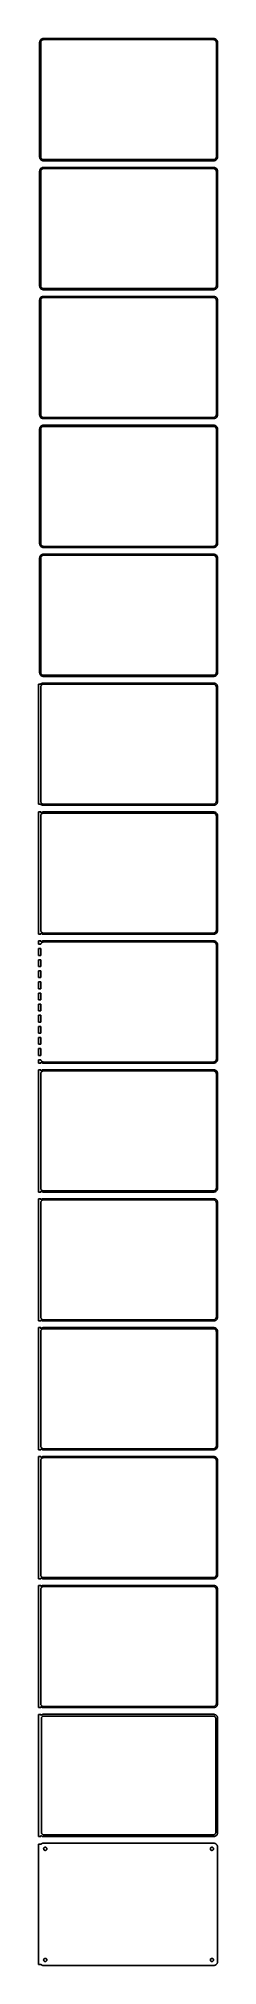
# Model space of a CAD drawing. Header units: metres. Extents: x -122 to 120, y 2528 to 5128.
import ezdxf

# ---------------------------------------------------------------- set-up
doc = ezdxf.new("R2010")
doc.units = ezdxf.units.M

msp = doc.modelspace()

# ---------------------------------------------------------------- linework, layer by layer
for p, q in [((-119.961, 5124.13), (-120, 5123.5)), ((-119.843, 5124.74), (-119.961, 5124.13)), ((-119.649, 5125.34), (-119.843, 5124.74)), ((-119.382, 5125.91), (-119.649, 5125.34)), ((-119.045, 5126.44), (-119.382, 5125.91)), ((-118.645, 5126.92), (-119.045, 5126.44)), ((-118.187, 5127.35), (-118.645, 5126.92)), ((-118.468, 5123.5), (-118.374, 5123.99)), ((-118.374, 5123.99), (-118.219, 5124.47)), ((-118.219, 5124.47), (-118.005, 5124.93)), ((-117.679, 5127.72), (-118.187, 5127.35)), ((-118.005, 5124.93), (-117.736, 5125.35)), ((-117.736, 5125.35), (-117.416, 5125.74)), ((-117.129, 5128.02), (-117.679, 5127.72)), ((-117.416, 5125.74), (-117.05, 5126.08)), ((-116.545, 5128.26), (-117.129, 5128.02)), ((-117.05, 5126.08), (-116.643, 5126.38)), ((-116.643, 5126.38), (-116.203, 5126.62)), ((-115.937, 5128.41), (-116.545, 5128.26)), ((-116.203, 5126.62), (-115.736, 5126.8)), ((-115.314, 5128.49), (-115.937, 5128.41)), ((-115.736, 5126.8), (-115.25, 5126.93)), ((115.314, 5128.49), (-115.314, 5128.49)), ((-115.25, 5126.93), (-114.751, 5126.99)), ((-114.751, 5126.99), (114.751, 5126.99)), ((114.751, 5126.99), (115.25, 5126.93)), ((115.25, 5126.93), (115.736, 5126.8)), ((115.937, 5128.41), (115.314, 5128.49)), ((115.736, 5126.8), (116.203, 5126.62)), ((116.545, 5128.26), (115.937, 5128.41)), ((116.203, 5126.62), (116.643, 5126.38)), ((117.129, 5128.02), (116.545, 5128.26)), ((116.643, 5126.38), (117.05, 5126.08)), ((117.05, 5126.08), (117.416, 5125.74)), ((117.679, 5127.72), (117.129, 5128.02)), ((117.416, 5125.74), (117.736, 5125.35)), ((118.187, 5127.35), (117.679, 5127.72)), ((117.736, 5125.35), (118.005, 5124.93)), ((118.005, 5124.93), (118.219, 5124.47)), ((118.645, 5126.92), (118.187, 5127.35)), ((118.219, 5124.47), (118.374, 5123.99)), ((118.374, 5123.99), (118.468, 5123.5)), ((119.045, 5126.44), (118.645, 5126.92)), ((119.382, 5125.91), (119.045, 5126.44)), ((119.649, 5125.34), (119.382, 5125.91)), ((119.843, 5124.74), (119.649, 5125.34)), ((119.961, 5124.13), (119.843, 5124.74)), ((120, 5123.5), (119.961, 5124.13)), ((-120, 5123.5), (-120, 4968.5)), ((-118.5, 5123), (-118.468, 5123.5)), ((-118.5, 4969), (-118.5, 5123)), ((118.468, 5123.5), (118.5, 5123)), ((118.5, 5123), (118.5, 4969)), ((120, 4968.5), (120, 5123.5)), ((-120, 4968.5), (-119.961, 4967.87)), ((-118.468, 4968.5), (-118.5, 4969)), ((-118.374, 4968.01), (-118.468, 4968.5)), ((-118.219, 4967.53), (-118.374, 4968.01)), ((118.374, 4968.01), (118.219, 4967.53)), ((118.468, 4968.5), (118.374, 4968.01)), ((118.5, 4969), (118.468, 4968.5)), ((119.961, 4967.87), (120, 4968.5)), ((-119.961, 4950.13), (-120, 4949.5)), ((-120, 4949.5), (-120, 4794.5)), ((-119.961, 4967.87), (-119.843, 4967.26)), ((-119.843, 4950.74), (-119.961, 4950.13)), ((-119.843, 4967.26), (-119.649, 4966.66)), ((-119.649, 4951.34), (-119.843, 4950.74)), ((-119.649, 4966.66), (-119.382, 4966.09)), ((-119.382, 4951.91), (-119.649, 4951.34)), ((-119.382, 4966.09), (-119.045, 4965.56)), ((-119.045, 4952.44), (-119.382, 4951.91)), ((-119.045, 4965.56), (-118.645, 4965.08)), ((-118.645, 4952.92), (-119.045, 4952.44)), ((-118.645, 4965.08), (-118.187, 4964.65)), ((-118.187, 4953.35), (-118.645, 4952.92)), ((-118.5, 4949), (-118.468, 4949.5)), ((-118.5, 4795), (-118.5, 4949)), ((-118.468, 4949.5), (-118.374, 4949.99)), ((-118.374, 4949.99), (-118.219, 4950.47)), ((-118.005, 4967.07), (-118.219, 4967.53)), ((-118.219, 4950.47), (-118.005, 4950.93)), ((-118.187, 4964.65), (-117.679, 4964.28)), ((-117.679, 4953.72), (-118.187, 4953.35)), ((-117.736, 4966.65), (-118.005, 4967.07)), ((-118.005, 4950.93), (-117.736, 4951.35)), ((-117.416, 4966.26), (-117.736, 4966.65)), ((-117.736, 4951.35), (-117.416, 4951.74)), ((-117.679, 4964.28), (-117.129, 4963.98)), ((-117.129, 4954.02), (-117.679, 4953.72)), ((-117.05, 4965.92), (-117.416, 4966.26)), ((-117.416, 4951.74), (-117.05, 4952.08)), ((-117.129, 4963.98), (-116.545, 4963.74)), ((-116.545, 4954.26), (-117.129, 4954.02)), ((-116.643, 4965.62), (-117.05, 4965.92)), ((-117.05, 4952.08), (-116.643, 4952.38)), ((-116.203, 4965.38), (-116.643, 4965.62)), ((-116.643, 4952.38), (-116.203, 4952.62)), ((-116.545, 4963.74), (-115.937, 4963.59)), ((-115.937, 4954.41), (-116.545, 4954.26)), ((-115.736, 4965.2), (-116.203, 4965.38)), ((-116.203, 4952.62), (-115.736, 4952.8)), ((-115.937, 4963.59), (-115.314, 4963.51)), ((-115.314, 4954.49), (-115.937, 4954.41)), ((-115.25, 4965.07), (-115.736, 4965.2)), ((-115.736, 4952.8), (-115.25, 4952.93)), ((-115.314, 4963.51), (115.314, 4963.51)), ((115.314, 4954.49), (-115.314, 4954.49)), ((-114.751, 4965.01), (-115.25, 4965.07)), ((-115.25, 4952.93), (-114.751, 4952.99)), ((114.751, 4965.01), (-114.751, 4965.01)), ((-114.751, 4952.99), (114.751, 4952.99)), ((115.25, 4965.07), (114.751, 4965.01)), ((114.751, 4952.99), (115.25, 4952.93)), ((115.736, 4965.2), (115.25, 4965.07)), ((115.25, 4952.93), (115.736, 4952.8)), ((115.314, 4963.51), (115.937, 4963.59)), ((115.937, 4954.41), (115.314, 4954.49)), ((116.203, 4965.38), (115.736, 4965.2)), ((115.736, 4952.8), (116.203, 4952.62)), ((115.937, 4963.59), (116.545, 4963.74)), ((116.545, 4954.26), (115.937, 4954.41)), ((116.643, 4965.62), (116.203, 4965.38)), ((116.203, 4952.62), (116.643, 4952.38)), ((116.545, 4963.74), (117.129, 4963.98)), ((117.129, 4954.02), (116.545, 4954.26)), ((117.05, 4965.92), (116.643, 4965.62)), ((116.643, 4952.38), (117.05, 4952.08)), ((117.416, 4966.26), (117.05, 4965.92)), ((117.05, 4952.08), (117.416, 4951.74)), ((117.129, 4963.98), (117.679, 4964.28)), ((117.679, 4953.72), (117.129, 4954.02)), ((117.736, 4966.65), (117.416, 4966.26)), ((117.416, 4951.74), (117.736, 4951.35)), ((117.679, 4964.28), (118.187, 4964.65)), ((118.187, 4953.35), (117.679, 4953.72)), ((118.005, 4967.07), (117.736, 4966.65)), ((117.736, 4951.35), (118.005, 4950.93)), ((118.219, 4967.53), (118.005, 4967.07)), ((118.005, 4950.93), (118.219, 4950.47)), ((118.187, 4964.65), (118.645, 4965.08)), ((118.645, 4952.92), (118.187, 4953.35)), ((118.219, 4950.47), (118.374, 4949.99)), ((118.374, 4949.99), (118.468, 4949.5)), ((118.468, 4949.5), (118.5, 4949)), ((118.5, 4949), (118.5, 4795)), ((118.645, 4965.08), (119.045, 4965.56)), ((119.045, 4952.44), (118.645, 4952.92)), ((119.045, 4965.56), (119.382, 4966.09)), ((119.382, 4951.91), (119.045, 4952.44)), ((119.382, 4966.09), (119.649, 4966.66)), ((119.649, 4951.34), (119.382, 4951.91)), ((119.649, 4966.66), (119.843, 4967.26)), ((119.843, 4950.74), (119.649, 4951.34)), ((119.843, 4967.26), (119.961, 4967.87)), ((119.961, 4950.13), (119.843, 4950.74)), ((120, 4949.5), (119.961, 4950.13)), ((120, 4794.5), (120, 4949.5)), ((-120, 4794.5), (-119.961, 4793.87)), ((-119.961, 4793.87), (-119.843, 4793.26)), ((-119.843, 4793.26), (-119.649, 4792.66)), ((-119.649, 4792.66), (-119.382, 4792.09)), ((-119.382, 4792.09), (-119.045, 4791.56)), ((-119.045, 4791.56), (-118.645, 4791.08)), ((-118.645, 4791.08), (-118.187, 4790.65)), ((-118.468, 4794.5), (-118.5, 4795)), ((-118.374, 4794.01), (-118.468, 4794.5)), ((-118.219, 4793.53), (-118.374, 4794.01)), ((-118.005, 4793.07), (-118.219, 4793.53)), ((-118.187, 4790.65), (-117.679, 4790.28)), ((-117.736, 4792.65), (-118.005, 4793.07)), ((-117.416, 4792.26), (-117.736, 4792.65)), ((-117.679, 4790.28), (-117.129, 4789.98)), ((-117.05, 4791.92), (-117.416, 4792.26)), ((-117.129, 4789.98), (-116.545, 4789.74)), ((-116.643, 4791.62), (-117.05, 4791.92)), ((-116.203, 4791.38), (-116.643, 4791.62)), ((-116.545, 4789.74), (-115.937, 4789.59)), ((-115.736, 4791.2), (-116.203, 4791.38)), ((-115.937, 4789.59), (-115.314, 4789.51)), ((-115.25, 4791.07), (-115.736, 4791.2)), ((-115.314, 4789.51), (115.314, 4789.51)), ((-114.751, 4791.01), (-115.25, 4791.07)), ((114.751, 4791.01), (-114.751, 4791.01)), ((115.25, 4791.07), (114.751, 4791.01)), ((115.736, 4791.2), (115.25, 4791.07)), ((115.314, 4789.51), (115.937, 4789.59)), ((116.203, 4791.38), (115.736, 4791.2)), ((115.937, 4789.59), (116.545, 4789.74)), ((116.643, 4791.62), (116.203, 4791.38)), ((116.545, 4789.74), (117.129, 4789.98)), ((117.05, 4791.92), (116.643, 4791.62)), ((117.416, 4792.26), (117.05, 4791.92)), ((117.129, 4789.98), (117.679, 4790.28)), ((117.736, 4792.65), (117.416, 4792.26)), ((117.679, 4790.28), (118.187, 4790.65)), ((118.005, 4793.07), (117.736, 4792.65)), ((118.219, 4793.53), (118.005, 4793.07)), ((118.187, 4790.65), (118.645, 4791.08)), ((118.374, 4794.01), (118.219, 4793.53)), ((118.468, 4794.5), (118.374, 4794.01)), ((118.5, 4795), (118.468, 4794.5)), ((118.645, 4791.08), (119.045, 4791.56)), ((119.045, 4791.56), (119.382, 4792.09)), ((119.382, 4792.09), (119.649, 4792.66)), ((119.649, 4792.66), (119.843, 4793.26)), ((119.843, 4793.26), (119.961, 4793.87)), ((119.961, 4793.87), (120, 4794.5)), ((-119.961, 4776.13), (-120, 4775.5)), ((-120, 4775.5), (-120, 4620.5)), ((-119.843, 4776.74), (-119.961, 4776.13)), ((-119.649, 4777.34), (-119.843, 4776.74)), ((-119.382, 4777.91), (-119.649, 4777.34)), ((-119.045, 4778.44), (-119.382, 4777.91)), ((-118.645, 4778.92), (-119.045, 4778.44)), ((-118.187, 4779.35), (-118.645, 4778.92)), ((-118.5, 4775), (-118.468, 4775.5)), ((-118.5, 4621), (-118.5, 4775)), ((-118.468, 4775.5), (-118.374, 4775.99)), ((-118.374, 4775.99), (-118.219, 4776.47)), ((-118.219, 4776.47), (-118.005, 4776.93)), ((-117.679, 4779.72), (-118.187, 4779.35)), ((-118.005, 4776.93), (-117.736, 4777.35)), ((-117.736, 4777.35), (-117.416, 4777.74)), ((-117.129, 4780.02), (-117.679, 4779.72)), ((-117.416, 4777.74), (-117.05, 4778.08)), ((-116.545, 4780.26), (-117.129, 4780.02)), ((-117.05, 4778.08), (-116.643, 4778.38)), ((-116.643, 4778.38), (-116.203, 4778.62)), ((-115.937, 4780.41), (-116.545, 4780.26)), ((-116.203, 4778.62), (-115.736, 4778.8)), ((-115.314, 4780.49), (-115.937, 4780.41)), ((-115.736, 4778.8), (-115.25, 4778.93)), ((115.314, 4780.49), (-115.314, 4780.49)), ((-115.25, 4778.93), (-114.751, 4778.99)), ((-114.751, 4778.99), (114.751, 4778.99)), ((114.751, 4778.99), (115.25, 4778.93)), ((115.25, 4778.93), (115.736, 4778.8)), ((115.937, 4780.41), (115.314, 4780.49)), ((115.736, 4778.8), (116.203, 4778.62)), ((116.545, 4780.26), (115.937, 4780.41)), ((116.203, 4778.62), (116.643, 4778.38)), ((117.129, 4780.02), (116.545, 4780.26)), ((116.643, 4778.38), (117.05, 4778.08)), ((117.05, 4778.08), (117.416, 4777.74)), ((117.679, 4779.72), (117.129, 4780.02)), ((117.416, 4777.74), (117.736, 4777.35)), ((118.187, 4779.35), (117.679, 4779.72)), ((117.736, 4777.35), (118.005, 4776.93)), ((118.005, 4776.93), (118.219, 4776.47)), ((118.645, 4778.92), (118.187, 4779.35)), ((118.219, 4776.47), (118.374, 4775.99)), ((118.374, 4775.99), (118.468, 4775.5)), ((118.468, 4775.5), (118.5, 4775)), ((118.5, 4775), (118.5, 4621)), ((119.045, 4778.44), (118.645, 4778.92)), ((119.382, 4777.91), (119.045, 4778.44)), ((119.649, 4777.34), (119.382, 4777.91)), ((119.843, 4776.74), (119.649, 4777.34)), ((119.961, 4776.13), (119.843, 4776.74)), ((120, 4775.5), (119.961, 4776.13)), ((120, 4620.5), (120, 4775.5)), ((-120, 4620.5), (-119.961, 4619.87)), ((-119.961, 4619.87), (-119.843, 4619.26)), ((-119.843, 4619.26), (-119.649, 4618.66)), ((-119.649, 4618.66), (-119.382, 4618.09)), ((-119.382, 4603.91), (-119.649, 4603.34)), ((-119.382, 4618.09), (-119.045, 4617.56)), ((-119.045, 4604.44), (-119.382, 4603.91)), ((-119.045, 4617.56), (-118.645, 4617.08)), ((-118.645, 4604.92), (-119.045, 4604.44)), ((-118.645, 4617.08), (-118.187, 4616.65)), ((-118.187, 4605.35), (-118.645, 4604.92)), ((-118.468, 4620.5), (-118.5, 4621)), ((-118.374, 4620.01), (-118.468, 4620.5)), ((-118.219, 4619.53), (-118.374, 4620.01)), ((-118.005, 4619.07), (-118.219, 4619.53)), ((-118.187, 4616.65), (-117.679, 4616.28)), ((-117.679, 4605.72), (-118.187, 4605.35)), ((-117.736, 4618.65), (-118.005, 4619.07)), ((-117.416, 4618.26), (-117.736, 4618.65)), ((-117.736, 4603.35), (-117.416, 4603.74)), ((-117.679, 4616.28), (-117.129, 4615.98)), ((-117.129, 4606.02), (-117.679, 4605.72)), ((-117.05, 4617.92), (-117.416, 4618.26)), ((-117.416, 4603.74), (-117.05, 4604.08)), ((-117.129, 4615.98), (-116.545, 4615.74)), ((-116.545, 4606.26), (-117.129, 4606.02)), ((-116.643, 4617.62), (-117.05, 4617.92)), ((-117.05, 4604.08), (-116.643, 4604.38)), ((-116.203, 4617.38), (-116.643, 4617.62)), ((-116.643, 4604.38), (-116.203, 4604.62)), ((-116.545, 4615.74), (-115.937, 4615.59)), ((-115.937, 4606.41), (-116.545, 4606.26)), ((-115.736, 4617.2), (-116.203, 4617.38)), ((-116.203, 4604.62), (-115.736, 4604.8)), ((-115.937, 4615.59), (-115.314, 4615.51)), ((-115.314, 4606.49), (-115.937, 4606.41)), ((-115.25, 4617.07), (-115.736, 4617.2)), ((-115.736, 4604.8), (-115.25, 4604.93)), ((-115.314, 4615.51), (115.314, 4615.51)), ((115.314, 4606.49), (-115.314, 4606.49)), ((-114.751, 4617.01), (-115.25, 4617.07)), ((-115.25, 4604.93), (-114.751, 4604.99)), ((114.751, 4617.01), (-114.751, 4617.01)), ((-114.751, 4604.99), (114.751, 4604.99)), ((115.25, 4617.07), (114.751, 4617.01)), ((114.751, 4604.99), (115.25, 4604.93)), ((115.736, 4617.2), (115.25, 4617.07)), ((115.25, 4604.93), (115.736, 4604.8)), ((115.314, 4615.51), (115.937, 4615.59)), ((115.937, 4606.41), (115.314, 4606.49)), ((116.203, 4617.38), (115.736, 4617.2)), ((115.736, 4604.8), (116.203, 4604.62)), ((115.937, 4615.59), (116.545, 4615.74)), ((116.545, 4606.26), (115.937, 4606.41)), ((116.643, 4617.62), (116.203, 4617.38)), ((116.203, 4604.62), (116.643, 4604.38)), ((116.545, 4615.74), (117.129, 4615.98)), ((117.129, 4606.02), (116.545, 4606.26)), ((117.05, 4617.92), (116.643, 4617.62)), ((116.643, 4604.38), (117.05, 4604.08)), ((117.416, 4618.26), (117.05, 4617.92)), ((117.05, 4604.08), (117.416, 4603.74)), ((117.129, 4615.98), (117.679, 4616.28)), ((117.679, 4605.72), (117.129, 4606.02)), ((117.736, 4618.65), (117.416, 4618.26)), ((117.416, 4603.74), (117.736, 4603.35)), ((117.679, 4616.28), (118.187, 4616.65)), ((118.187, 4605.35), (117.679, 4605.72)), ((118.005, 4619.07), (117.736, 4618.65)), ((118.219, 4619.53), (118.005, 4619.07)), ((118.187, 4616.65), (118.645, 4617.08)), ((118.645, 4604.92), (118.187, 4605.35)), ((118.374, 4620.01), (118.219, 4619.53)), ((118.468, 4620.5), (118.374, 4620.01)), ((118.5, 4621), (118.468, 4620.5)), ((118.645, 4617.08), (119.045, 4617.56)), ((119.045, 4604.44), (118.645, 4604.92)), ((119.045, 4617.56), (119.382, 4618.09)), ((119.382, 4603.91), (119.045, 4604.44)), ((119.382, 4618.09), (119.649, 4618.66)), ((119.649, 4603.34), (119.382, 4603.91)), ((119.649, 4618.66), (119.843, 4619.26)), ((119.843, 4619.26), (119.961, 4619.87)), ((119.961, 4619.87), (120, 4620.5)), ((-119.961, 4602.13), (-120, 4601.5)), ((-120, 4601.5), (-120, 4446.5)), ((-119.843, 4602.74), (-119.961, 4602.13)), ((-119.649, 4603.34), (-119.843, 4602.74)), ((-118.5, 4601), (-118.468, 4601.5)), ((-118.5, 4447), (-118.5, 4601)), ((-118.468, 4601.5), (-118.374, 4601.99)), ((-118.374, 4601.99), (-118.219, 4602.47)), ((-118.219, 4602.47), (-118.005, 4602.93)), ((-118.005, 4602.93), (-117.736, 4603.35)), ((117.736, 4603.35), (118.005, 4602.93)), ((118.005, 4602.93), (118.219, 4602.47)), ((118.219, 4602.47), (118.374, 4601.99)), ((118.374, 4601.99), (118.468, 4601.5)), ((118.468, 4601.5), (118.5, 4601)), ((118.5, 4601), (118.5, 4447)), ((119.843, 4602.74), (119.649, 4603.34)), ((119.961, 4602.13), (119.843, 4602.74)), ((120, 4601.5), (119.961, 4602.13)), ((120, 4446.5), (120, 4601.5)), ((-120, 4446.5), (-119.961, 4445.87)), ((-119.961, 4428.13), (-120, 4427.5)), ((-120, 4427.5), (-120, 4272.5)), ((-119.961, 4445.87), (-119.843, 4445.26)), ((-119.843, 4428.74), (-119.961, 4428.13)), ((-119.843, 4445.26), (-119.649, 4444.66)), ((-119.649, 4429.34), (-119.843, 4428.74)), ((-119.649, 4444.66), (-119.382, 4444.09)), ((-119.382, 4429.91), (-119.649, 4429.34)), ((-119.382, 4444.09), (-119.045, 4443.56)), ((-119.045, 4430.44), (-119.382, 4429.91)), ((-119.045, 4443.56), (-118.645, 4443.08)), ((-118.645, 4430.92), (-119.045, 4430.44)), ((-118.645, 4443.08), (-118.187, 4442.65)), ((-118.187, 4431.35), (-118.645, 4430.92)), ((-118.468, 4446.5), (-118.5, 4447)), ((-118.5, 4427), (-118.468, 4427.5)), ((-118.5, 4273), (-118.5, 4427)), ((-118.374, 4446.01), (-118.468, 4446.5)), ((-118.468, 4427.5), (-118.374, 4427.99)), ((-118.219, 4445.53), (-118.374, 4446.01)), ((-118.374, 4427.99), (-118.219, 4428.47)), ((-118.005, 4445.07), (-118.219, 4445.53)), ((-118.219, 4428.47), (-118.005, 4428.93)), ((-118.187, 4442.65), (-117.679, 4442.28)), ((-117.679, 4431.72), (-118.187, 4431.35)), ((-117.736, 4444.65), (-118.005, 4445.07)), ((-118.005, 4428.93), (-117.736, 4429.35)), ((-117.416, 4444.26), (-117.736, 4444.65)), ((-117.736, 4429.35), (-117.416, 4429.74)), ((-117.679, 4442.28), (-117.129, 4441.98)), ((-117.129, 4432.02), (-117.679, 4431.72)), ((-117.05, 4443.92), (-117.416, 4444.26)), ((-117.416, 4429.74), (-117.05, 4430.08)), ((-117.129, 4441.98), (-116.545, 4441.74)), ((-116.545, 4432.26), (-117.129, 4432.02)), ((-116.643, 4443.62), (-117.05, 4443.92)), ((-117.05, 4430.08), (-116.643, 4430.38)), ((-116.203, 4443.38), (-116.643, 4443.62)), ((-116.643, 4430.38), (-116.203, 4430.62)), ((-116.545, 4441.74), (-115.937, 4441.59)), ((-115.937, 4432.41), (-116.545, 4432.26)), ((-115.736, 4443.2), (-116.203, 4443.38)), ((-116.203, 4430.62), (-115.736, 4430.8)), ((-115.937, 4441.59), (-115.314, 4441.51)), ((-115.314, 4432.49), (-115.937, 4432.41)), ((-115.25, 4443.07), (-115.736, 4443.2)), ((-115.736, 4430.8), (-115.25, 4430.93)), ((-115.314, 4441.51), (115.314, 4441.51)), ((115.314, 4432.49), (-115.314, 4432.49)), ((-114.751, 4443.01), (-115.25, 4443.07)), ((-115.25, 4430.93), (-114.751, 4430.99)), ((114.751, 4443.01), (-114.751, 4443.01)), ((-114.751, 4430.99), (114.751, 4430.99)), ((115.25, 4443.07), (114.751, 4443.01)), ((114.751, 4430.99), (115.25, 4430.93)), ((115.736, 4443.2), (115.25, 4443.07)), ((115.25, 4430.93), (115.736, 4430.8)), ((115.314, 4441.51), (115.937, 4441.59)), ((115.937, 4432.41), (115.314, 4432.49)), ((116.203, 4443.38), (115.736, 4443.2)), ((115.736, 4430.8), (116.203, 4430.62)), ((115.937, 4441.59), (116.545, 4441.74)), ((116.545, 4432.26), (115.937, 4432.41)), ((116.643, 4443.62), (116.203, 4443.38)), ((116.203, 4430.62), (116.643, 4430.38)), ((116.545, 4441.74), (117.129, 4441.98)), ((117.129, 4432.02), (116.545, 4432.26)), ((117.05, 4443.92), (116.643, 4443.62)), ((116.643, 4430.38), (117.05, 4430.08)), ((117.416, 4444.26), (117.05, 4443.92)), ((117.05, 4430.08), (117.416, 4429.74)), ((117.129, 4441.98), (117.679, 4442.28)), ((117.679, 4431.72), (117.129, 4432.02)), ((117.736, 4444.65), (117.416, 4444.26)), ((117.416, 4429.74), (117.736, 4429.35)), ((117.679, 4442.28), (118.187, 4442.65)), ((118.187, 4431.35), (117.679, 4431.72)), ((118.005, 4445.07), (117.736, 4444.65)), ((117.736, 4429.35), (118.005, 4428.93)), ((118.219, 4445.53), (118.005, 4445.07)), ((118.005, 4428.93), (118.219, 4428.47)), ((118.187, 4442.65), (118.645, 4443.08)), ((118.645, 4430.92), (118.187, 4431.35)), ((118.374, 4446.01), (118.219, 4445.53)), ((118.219, 4428.47), (118.374, 4427.99)), ((118.468, 4446.5), (118.374, 4446.01)), ((118.374, 4427.99), (118.468, 4427.5)), ((118.5, 4447), (118.468, 4446.5)), ((118.468, 4427.5), (118.5, 4427)), ((118.5, 4427), (118.5, 4273)), ((118.645, 4443.08), (119.045, 4443.56)), ((119.045, 4430.44), (118.645, 4430.92)), ((119.045, 4443.56), (119.382, 4444.09)), ((119.382, 4429.91), (119.045, 4430.44)), ((119.382, 4444.09), (119.649, 4444.66)), ((119.649, 4429.34), (119.382, 4429.91)), ((119.649, 4444.66), (119.843, 4445.26)), ((119.843, 4428.74), (119.649, 4429.34)), ((119.843, 4445.26), (119.961, 4445.87)), ((119.961, 4428.13), (119.843, 4428.74)), ((119.961, 4445.87), (120, 4446.5)), ((120, 4427.5), (119.961, 4428.13)), ((120, 4272.5), (120, 4427.5)), ((-120, 4272.5), (-119.961, 4271.87)), ((-119.961, 4271.87), (-119.843, 4271.26)), ((-119.843, 4271.26), (-119.649, 4270.66)), ((-119.649, 4270.66), (-119.382, 4270.09)), ((-119.382, 4270.09), (-119.045, 4269.56)), ((-119.045, 4269.56), (-118.645, 4269.08)), ((-118.645, 4269.08), (-118.187, 4268.65)), ((-118.468, 4272.5), (-118.5, 4273)), ((-118.374, 4272.01), (-118.468, 4272.5)), ((-118.219, 4271.53), (-118.374, 4272.01)), ((-118.005, 4271.07), (-118.219, 4271.53)), ((-118.187, 4268.65), (-117.679, 4268.28)), ((-117.736, 4270.65), (-118.005, 4271.07)), ((-117.416, 4270.26), (-117.736, 4270.65)), ((-117.679, 4268.28), (-117.129, 4267.98)), ((-117.05, 4269.92), (-117.416, 4270.26)), ((-117.129, 4267.98), (-116.545, 4267.74)), ((-116.643, 4269.62), (-117.05, 4269.92)), ((-116.203, 4269.38), (-116.643, 4269.62)), ((-116.545, 4267.74), (-115.937, 4267.59)), ((-115.736, 4269.2), (-116.203, 4269.38)), ((-115.937, 4267.59), (-115.314, 4267.51)), ((-115.25, 4269.07), (-115.736, 4269.2)), ((-115.314, 4267.51), (115.314, 4267.51)), ((-114.751, 4269.01), (-115.25, 4269.07)), ((114.751, 4269.01), (-114.751, 4269.01)), ((115.25, 4269.07), (114.751, 4269.01)), ((115.736, 4269.2), (115.25, 4269.07)), ((115.314, 4267.51), (115.937, 4267.59)), ((116.203, 4269.38), (115.736, 4269.2)), ((115.937, 4267.59), (116.545, 4267.74)), ((116.643, 4269.62), (116.203, 4269.38)), ((116.545, 4267.74), (117.129, 4267.98)), ((117.05, 4269.92), (116.643, 4269.62)), ((117.416, 4270.26), (117.05, 4269.92)), ((117.129, 4267.98), (117.679, 4268.28)), ((117.736, 4270.65), (117.416, 4270.26)), ((117.679, 4268.28), (118.187, 4268.65)), ((118.005, 4271.07), (117.736, 4270.65)), ((118.219, 4271.53), (118.005, 4271.07)), ((118.187, 4268.65), (118.645, 4269.08)), ((118.374, 4272.01), (118.219, 4271.53)), ((118.468, 4272.5), (118.374, 4272.01)), ((118.5, 4273), (118.468, 4272.5)), ((118.645, 4269.08), (119.045, 4269.56)), ((119.045, 4269.56), (119.382, 4270.09)), ((119.382, 4270.09), (119.649, 4270.66)), ((119.649, 4270.66), (119.843, 4271.26)), ((119.843, 4271.26), (119.961, 4271.87)), ((119.961, 4271.87), (120, 4272.5)), ((-118.5, 4257.06), (-121.5, 4257.06)), ((-121.5, 4257.06), (-121.5, 4094.94)), ((-118.187, 4257.35), (-118.5, 4257.06)), ((-118.5, 4253), (-118.468, 4253.5)), ((-118.5, 4099), (-118.5, 4253)), ((-118.468, 4253.5), (-118.374, 4253.99)), ((-118.374, 4253.99), (-118.219, 4254.47)), ((-118.219, 4254.47), (-118.005, 4254.93)), ((-117.679, 4257.72), (-118.187, 4257.35)), ((-118.005, 4254.93), (-117.736, 4255.35)), ((-117.736, 4255.35), (-117.416, 4255.74)), ((-117.129, 4258.02), (-117.679, 4257.72)), ((-117.416, 4255.74), (-117.05, 4256.08)), ((-116.545, 4258.26), (-117.129, 4258.02)), ((-117.05, 4256.08), (-116.643, 4256.38)), ((-116.643, 4256.38), (-116.203, 4256.62)), ((-115.937, 4258.41), (-116.545, 4258.26)), ((-116.203, 4256.62), (-115.736, 4256.8)), ((-115.314, 4258.49), (-115.937, 4258.41)), ((-115.736, 4256.8), (-115.25, 4256.93)), ((115.314, 4258.49), (-115.314, 4258.49)), ((-115.25, 4256.93), (-114.751, 4256.99)), ((-114.751, 4256.99), (114.751, 4256.99)), ((114.751, 4256.99), (115.25, 4256.93)), ((115.25, 4256.93), (115.736, 4256.8)), ((115.937, 4258.41), (115.314, 4258.49)), ((115.736, 4256.8), (116.203, 4256.62)), ((116.545, 4258.26), (115.937, 4258.41)), ((116.203, 4256.62), (116.643, 4256.38)), ((117.129, 4258.02), (116.545, 4258.26)), ((116.643, 4256.38), (117.05, 4256.08)), ((117.05, 4256.08), (117.416, 4255.74)), ((117.679, 4257.72), (117.129, 4258.02)), ((117.416, 4255.74), (117.736, 4255.35)), ((118.187, 4257.35), (117.679, 4257.72)), ((117.736, 4255.35), (118.005, 4254.93)), ((118.005, 4254.93), (118.219, 4254.47)), ((118.645, 4256.92), (118.187, 4257.35)), ((118.219, 4254.47), (118.374, 4253.99)), ((118.374, 4253.99), (118.468, 4253.5)), ((118.468, 4253.5), (118.5, 4253)), ((118.5, 4253), (118.5, 4099)), ((119.045, 4256.44), (118.645, 4256.92)), ((119.382, 4255.91), (119.045, 4256.44)), ((119.649, 4255.34), (119.382, 4255.91)), ((119.843, 4254.74), (119.649, 4255.34)), ((119.961, 4254.13), (119.843, 4254.74)), ((120, 4253.5), (119.961, 4254.13)), ((120, 4098.5), (120, 4253.5)), ((-121.5, 4094.94), (-118.5, 4094.94)), ((-118.5, 4084.47), (-121.5, 4084.47)), ((-121.5, 4084.47), (-121.5, 3919.53)), ((-118.468, 4098.5), (-118.5, 4099)), ((-118.5, 4094.94), (-118.187, 4094.65)), ((-118.5, 4083.06), (-118.5, 4084.47)), ((-118.374, 4098.01), (-118.468, 4098.5)), ((-118.219, 4097.53), (-118.374, 4098.01)), ((-118.005, 4097.07), (-118.219, 4097.53)), ((-118.187, 4094.65), (-117.679, 4094.28)), ((-117.679, 4083.72), (-118.187, 4083.35)), ((-117.736, 4096.65), (-118.005, 4097.07)), ((-117.416, 4096.26), (-117.736, 4096.65)), ((-117.679, 4094.28), (-117.129, 4093.98)), ((-117.129, 4084.02), (-117.679, 4083.72)), ((-117.05, 4095.92), (-117.416, 4096.26)), ((-117.129, 4093.98), (-116.545, 4093.74)), ((-116.545, 4084.26), (-117.129, 4084.02)), ((-116.643, 4095.62), (-117.05, 4095.92)), ((-116.203, 4095.38), (-116.643, 4095.62)), ((-116.545, 4093.74), (-115.937, 4093.59)), ((-115.937, 4084.41), (-116.545, 4084.26)), ((-115.736, 4095.2), (-116.203, 4095.38)), ((-115.937, 4093.59), (-115.314, 4093.51)), ((-115.314, 4084.49), (-115.937, 4084.41)), ((-115.25, 4095.07), (-115.736, 4095.2)), ((-115.314, 4093.51), (115.314, 4093.51)), ((115.314, 4084.49), (-115.314, 4084.49)), ((-114.751, 4095.01), (-115.25, 4095.07)), ((114.751, 4095.01), (-114.751, 4095.01)), ((115.25, 4095.07), (114.751, 4095.01)), ((115.736, 4095.2), (115.25, 4095.07)), ((115.314, 4093.51), (115.937, 4093.59)), ((115.937, 4084.41), (115.314, 4084.49)), ((116.203, 4095.38), (115.736, 4095.2)), ((115.937, 4093.59), (116.545, 4093.74)), ((116.545, 4084.26), (115.937, 4084.41)), ((116.643, 4095.62), (116.203, 4095.38)), ((116.545, 4093.74), (117.129, 4093.98)), ((117.129, 4084.02), (116.545, 4084.26)), ((117.05, 4095.92), (116.643, 4095.62)), ((117.416, 4096.26), (117.05, 4095.92)), ((117.129, 4093.98), (117.679, 4094.28)), ((117.679, 4083.72), (117.129, 4084.02)), ((117.736, 4096.65), (117.416, 4096.26)), ((117.679, 4094.28), (118.187, 4094.65)), ((118.187, 4083.35), (117.679, 4083.72)), ((118.005, 4097.07), (117.736, 4096.65)), ((118.219, 4097.53), (118.005, 4097.07)), ((118.187, 4094.65), (118.645, 4095.08)), ((118.374, 4098.01), (118.219, 4097.53)), ((118.468, 4098.5), (118.374, 4098.01)), ((118.5, 4099), (118.468, 4098.5)), ((118.645, 4095.08), (119.045, 4095.56)), ((119.045, 4095.56), (119.382, 4096.09)), ((119.382, 4096.09), (119.649, 4096.66)), ((119.649, 4096.66), (119.843, 4097.26)), ((119.843, 4097.26), (119.961, 4097.87)), ((119.961, 4097.87), (120, 4098.5)), ((-118.187, 4083.35), (-118.5, 4083.06)), ((-118.5, 4079), (-118.468, 4079.5)), ((-118.5, 3925), (-118.5, 4079)), ((-118.468, 4079.5), (-118.374, 4079.99)), ((-118.374, 4079.99), (-118.219, 4080.47)), ((-118.219, 4080.47), (-118.005, 4080.93)), ((-118.005, 4080.93), (-117.736, 4081.35)), ((-117.736, 4081.35), (-117.416, 4081.74)), ((-117.416, 4081.74), (-117.05, 4082.08)), ((-117.05, 4082.08), (-116.643, 4082.38)), ((-116.643, 4082.38), (-116.203, 4082.62)), ((-116.203, 4082.62), (-115.736, 4082.8)), ((-115.736, 4082.8), (-115.25, 4082.93)), ((-115.25, 4082.93), (-114.751, 4082.99)), ((-114.751, 4082.99), (114.751, 4082.99)), ((114.751, 4082.99), (115.25, 4082.93)), ((115.25, 4082.93), (115.736, 4082.8)), ((115.736, 4082.8), (116.203, 4082.62)), ((116.203, 4082.62), (116.643, 4082.38)), ((116.643, 4082.38), (117.05, 4082.08)), ((117.05, 4082.08), (117.416, 4081.74)), ((117.416, 4081.74), (117.736, 4081.35)), ((117.736, 4081.35), (118.005, 4080.93)), ((118.005, 4080.93), (118.219, 4080.47)), ((118.645, 4082.92), (118.187, 4083.35)), ((118.219, 4080.47), (118.374, 4079.99)), ((118.374, 4079.99), (118.468, 4079.5)), ((118.468, 4079.5), (118.5, 4079)), ((118.5, 4079), (118.5, 3925)), ((119.045, 4082.44), (118.645, 4082.92)), ((119.382, 4081.91), (119.045, 4082.44)), ((119.649, 4081.34), (119.382, 4081.91)), ((119.843, 4080.74), (119.649, 4081.34)), ((119.961, 4080.13), (119.843, 4080.74)), ((120, 4079.5), (119.961, 4080.13)), ((120, 3924.5), (120, 4079.5)), ((-121.5, 3919.53), (-118.5, 3919.53)), ((-118.5, 3910.49), (-121.5, 3910.49)), ((-121.5, 3910.49), (-121.5, 3905.99)), ((-121.5, 3905.99), (-118.374, 3905.99)), ((-118.468, 3924.5), (-118.5, 3925)), ((-118.5, 3919.53), (-118.5, 3920.94)), ((-118.5, 3920.94), (-118.187, 3920.65)), ((-118.5, 3909.06), (-118.5, 3910.49)), ((-118.187, 3909.35), (-118.5, 3909.06)), ((-118.374, 3924.01), (-118.468, 3924.5)), ((-118.219, 3923.53), (-118.374, 3924.01)), ((-118.374, 3905.99), (-118.219, 3906.47)), ((-118.374, 3905.99), (-118.374, 3905.99)), ((-118.005, 3923.07), (-118.219, 3923.53)), ((-118.219, 3906.47), (-118.005, 3906.93)), ((-118.187, 3920.65), (-117.679, 3920.28)), ((-117.679, 3909.72), (-118.187, 3909.35)), ((-117.736, 3922.65), (-118.005, 3923.07)), ((-118.005, 3906.93), (-117.736, 3907.35)), ((-117.416, 3922.26), (-117.736, 3922.65)), ((-117.736, 3907.35), (-117.416, 3907.74)), ((-117.679, 3920.28), (-117.129, 3919.98)), ((-117.129, 3910.02), (-117.679, 3909.72)), ((-117.05, 3921.92), (-117.416, 3922.26)), ((-117.416, 3907.74), (-117.05, 3908.08)), ((-117.129, 3919.98), (-116.545, 3919.74)), ((-116.545, 3910.26), (-117.129, 3910.02)), ((-116.643, 3921.62), (-117.05, 3921.92)), ((-117.05, 3908.08), (-116.643, 3908.38)), ((-116.203, 3921.38), (-116.643, 3921.62)), ((-116.643, 3908.38), (-116.203, 3908.62)), ((-116.545, 3919.74), (-115.937, 3919.59)), ((-115.937, 3910.41), (-116.545, 3910.26)), ((-115.736, 3921.2), (-116.203, 3921.38)), ((-116.203, 3908.62), (-115.736, 3908.8)), ((-115.937, 3919.59), (-115.314, 3919.51)), ((-115.314, 3910.49), (-115.937, 3910.41)), ((-115.25, 3921.07), (-115.736, 3921.2)), ((-115.736, 3908.8), (-115.25, 3908.93)), ((-115.314, 3919.51), (115.314, 3919.51)), ((115.314, 3910.49), (-115.314, 3910.49)), ((-114.751, 3921.01), (-115.25, 3921.07)), ((-115.25, 3908.93), (-114.751, 3908.99)), ((114.751, 3921.01), (-114.751, 3921.01)), ((-114.751, 3908.99), (114.751, 3908.99)), ((115.25, 3921.07), (114.751, 3921.01)), ((114.751, 3908.99), (115.25, 3908.93)), ((115.736, 3921.2), (115.25, 3921.07)), ((115.25, 3908.93), (115.736, 3908.8)), ((115.314, 3919.51), (115.937, 3919.59)), ((115.937, 3910.41), (115.314, 3910.49)), ((116.203, 3921.38), (115.736, 3921.2)), ((115.736, 3908.8), (116.203, 3908.62)), ((115.937, 3919.59), (116.545, 3919.74)), ((116.545, 3910.26), (115.937, 3910.41)), ((116.643, 3921.62), (116.203, 3921.38)), ((116.203, 3908.62), (116.643, 3908.38)), ((116.545, 3919.74), (117.129, 3919.98)), ((117.129, 3910.02), (116.545, 3910.26)), ((117.05, 3921.92), (116.643, 3921.62)), ((116.643, 3908.38), (117.05, 3908.08)), ((117.416, 3922.26), (117.05, 3921.92)), ((117.05, 3908.08), (117.416, 3907.74)), ((117.129, 3919.98), (117.679, 3920.28)), ((117.679, 3909.72), (117.129, 3910.02)), ((117.736, 3922.65), (117.416, 3922.26)), ((117.416, 3907.74), (117.736, 3907.35)), ((117.679, 3920.28), (118.187, 3920.65)), ((118.187, 3909.35), (117.679, 3909.72)), ((118.005, 3923.07), (117.736, 3922.65)), ((117.736, 3907.35), (118.005, 3906.93)), ((118.219, 3923.53), (118.005, 3923.07)), ((118.005, 3906.93), (118.219, 3906.47)), ((118.187, 3920.65), (118.645, 3921.08)), ((118.645, 3908.92), (118.187, 3909.35)), ((118.374, 3924.01), (118.219, 3923.53)), ((118.219, 3906.47), (118.374, 3905.99)), ((118.468, 3924.5), (118.374, 3924.01)), ((118.374, 3905.99), (118.468, 3905.5)), ((118.5, 3925), (118.468, 3924.5)), ((118.468, 3905.5), (118.5, 3905)), ((118.5, 3905), (118.5, 3751)), ((118.645, 3921.08), (119.045, 3921.56)), ((119.045, 3908.44), (118.645, 3908.92)), ((119.045, 3921.56), (119.382, 3922.09)), ((119.382, 3907.91), (119.045, 3908.44)), ((119.382, 3922.09), (119.649, 3922.66)), ((119.649, 3907.34), (119.382, 3907.91)), ((119.649, 3922.66), (119.843, 3923.26)), ((119.843, 3906.74), (119.649, 3907.34)), ((119.843, 3923.26), (119.961, 3923.87)), ((119.961, 3906.13), (119.843, 3906.74)), ((119.961, 3923.87), (120, 3924.5)), ((120, 3905.5), (119.961, 3906.13)), ((120, 3750.5), (120, 3905.5)), ((-118.5, 3900.01), (-121.5, 3900.01)), ((-121.5, 3900.01), (-121.5, 3890.99)), ((-121.5, 3890.99), (-118.5, 3890.99)), ((-118.5, 3885.01), (-121.5, 3885.01)), ((-121.5, 3885.01), (-121.5, 3875.99)), ((-121.5, 3875.99), (-118.5, 3875.99)), ((-118.5, 3890.99), (-118.5, 3900.01)), ((-118.5, 3875.99), (-118.5, 3885.01)), ((-118.5, 3870.01), (-121.5, 3870.01)), ((-121.5, 3870.01), (-121.5, 3860.99)), ((-121.5, 3860.99), (-118.5, 3860.99)), ((-118.5, 3855.01), (-121.5, 3855.01)), ((-121.5, 3855.01), (-121.5, 3845.99)), ((-118.5, 3860.99), (-118.5, 3870.01)), ((-118.5, 3845.99), (-118.5, 3855.01)), ((-121.5, 3845.99), (-118.5, 3845.99)), ((-118.5, 3840.01), (-121.5, 3840.01)), ((-121.5, 3840.01), (-121.5, 3830.99)), ((-121.5, 3830.99), (-118.5, 3830.99)), ((-118.5, 3825.01), (-121.5, 3825.01)), ((-121.5, 3825.01), (-121.5, 3815.99)), ((-118.5, 3830.99), (-118.5, 3840.01)), ((-118.5, 3815.99), (-118.5, 3825.01)), ((-121.5, 3815.99), (-118.5, 3815.99)), ((-118.5, 3810.01), (-121.5, 3810.01)), ((-121.5, 3810.01), (-121.5, 3800.99)), ((-121.5, 3800.99), (-118.5, 3800.99)), ((-118.5, 3800.99), (-118.5, 3810.01)), ((-118.5, 3795.01), (-121.5, 3795.01)), ((-121.5, 3795.01), (-121.5, 3785.99)), ((-121.5, 3785.99), (-118.5, 3785.99)), ((-118.5, 3780.01), (-121.5, 3780.01)), ((-121.5, 3780.01), (-121.5, 3770.99)), ((-118.5, 3785.99), (-118.5, 3795.01)), ((-118.5, 3770.99), (-118.5, 3780.01)), ((-121.5, 3770.99), (-118.5, 3770.99)), ((-118.5, 3765.01), (-121.5, 3765.01)), ((-121.5, 3765.01), (-121.5, 3755.99)), ((-121.5, 3755.99), (-118.5, 3755.99)), ((-118.374, 3750.01), (-121.5, 3750.01)), ((-121.5, 3750.01), (-121.5, 3745.51)), ((-121.5, 3745.51), (-118.5, 3745.51)), ((-118.5, 3755.99), (-118.5, 3765.01)), ((-118.5, 3746.94), (-118.187, 3746.65)), ((-118.5, 3745.51), (-118.5, 3746.94)), ((-118.219, 3749.53), (-118.374, 3750.01)), ((-118.374, 3750.01), (-118.374, 3750.01)), ((-118.005, 3749.07), (-118.219, 3749.53)), ((-118.187, 3746.65), (-117.679, 3746.28)), ((-117.736, 3748.65), (-118.005, 3749.07)), ((-117.416, 3748.26), (-117.736, 3748.65)), ((-117.679, 3746.28), (-117.129, 3745.98)), ((-117.05, 3747.92), (-117.416, 3748.26)), ((-117.129, 3745.98), (-116.545, 3745.74)), ((-116.643, 3747.62), (-117.05, 3747.92)), ((-116.203, 3747.38), (-116.643, 3747.62)), ((-116.545, 3745.74), (-115.937, 3745.59)), ((-115.736, 3747.2), (-116.203, 3747.38)), ((-115.937, 3745.59), (-115.314, 3745.51)), ((-115.25, 3747.07), (-115.736, 3747.2)), ((-115.314, 3745.51), (115.314, 3745.51)), ((-114.751, 3747.01), (-115.25, 3747.07)), ((114.751, 3747.01), (-114.751, 3747.01)), ((115.25, 3747.07), (114.751, 3747.01)), ((115.736, 3747.2), (115.25, 3747.07)), ((115.314, 3745.51), (115.937, 3745.59)), ((116.203, 3747.38), (115.736, 3747.2)), ((115.937, 3745.59), (116.545, 3745.74)), ((116.643, 3747.62), (116.203, 3747.38)), ((116.545, 3745.74), (117.129, 3745.98)), ((117.05, 3747.92), (116.643, 3747.62)), ((117.416, 3748.26), (117.05, 3747.92)), ((117.129, 3745.98), (117.679, 3746.28)), ((117.736, 3748.65), (117.416, 3748.26)), ((117.679, 3746.28), (118.187, 3746.65)), ((118.005, 3749.07), (117.736, 3748.65)), ((118.219, 3749.53), (118.005, 3749.07)), ((118.187, 3746.65), (118.645, 3747.08)), ((118.374, 3750.01), (118.219, 3749.53)), ((118.468, 3750.5), (118.374, 3750.01)), ((118.5, 3751), (118.468, 3750.5)), ((118.645, 3747.08), (119.045, 3747.56)), ((119.045, 3747.56), (119.382, 3748.09)), ((119.382, 3748.09), (119.649, 3748.66)), ((119.649, 3748.66), (119.843, 3749.26)), ((119.843, 3749.26), (119.961, 3749.87)), ((119.961, 3749.87), (120, 3750.5)), ((-118.5, 3736.49), (-121.5, 3736.49)), ((-121.5, 3736.49), (-121.5, 3571.51)), ((-118.5, 3735.06), (-118.5, 3736.49)), ((-118.187, 3735.35), (-118.5, 3735.06)), ((-118.5, 3731), (-118.468, 3731.5)), ((-118.5, 3577), (-118.5, 3731)), ((-118.468, 3731.5), (-118.374, 3731.99)), ((-118.374, 3731.99), (-118.219, 3732.47)), ((-118.219, 3732.47), (-118.005, 3732.93)), ((-117.679, 3735.72), (-118.187, 3735.35)), ((-118.005, 3732.93), (-117.736, 3733.35)), ((-117.736, 3733.35), (-117.416, 3733.74)), ((-117.129, 3736.02), (-117.679, 3735.72)), ((-117.416, 3733.74), (-117.05, 3734.08)), ((-116.545, 3736.26), (-117.129, 3736.02)), ((-117.05, 3734.08), (-116.643, 3734.38)), ((-116.643, 3734.38), (-116.203, 3734.62)), ((-115.937, 3736.41), (-116.545, 3736.26)), ((-116.203, 3734.62), (-115.736, 3734.8)), ((-115.314, 3736.49), (-115.937, 3736.41)), ((-115.736, 3734.8), (-115.25, 3734.93)), ((115.314, 3736.49), (-115.314, 3736.49)), ((-115.25, 3734.93), (-114.751, 3734.99)), ((-114.751, 3734.99), (114.751, 3734.99)), ((114.751, 3734.99), (115.25, 3734.93)), ((115.25, 3734.93), (115.736, 3734.8)), ((115.937, 3736.41), (115.314, 3736.49)), ((115.736, 3734.8), (116.203, 3734.62)), ((116.545, 3736.26), (115.937, 3736.41)), ((116.203, 3734.62), (116.643, 3734.38)), ((117.129, 3736.02), (116.545, 3736.26)), ((116.643, 3734.38), (117.05, 3734.08)), ((117.05, 3734.08), (117.416, 3733.74)), ((117.679, 3735.72), (117.129, 3736.02)), ((117.416, 3733.74), (117.736, 3733.35)), ((118.187, 3735.35), (117.679, 3735.72)), ((117.736, 3733.35), (118.005, 3732.93)), ((118.005, 3732.93), (118.219, 3732.47)), ((118.645, 3734.92), (118.187, 3735.35)), ((118.219, 3732.47), (118.374, 3731.99)), ((118.374, 3731.99), (118.468, 3731.5)), ((118.468, 3731.5), (118.5, 3731)), ((118.5, 3731), (118.5, 3577)), ((119.045, 3734.44), (118.645, 3734.92)), ((119.382, 3733.91), (119.045, 3734.44)), ((119.649, 3733.34), (119.382, 3733.91)), ((119.843, 3732.74), (119.649, 3733.34)), ((119.961, 3732.13), (119.843, 3732.74)), ((120, 3731.5), (119.961, 3732.13)), ((120, 3576.5), (120, 3731.5)), ((-121.5, 3571.51), (-118.5, 3571.51)), ((-118.468, 3576.5), (-118.5, 3577)), ((-118.5, 3572.94), (-118.187, 3572.65)), ((-118.5, 3571.51), (-118.5, 3572.94)), ((-118.374, 3576.01), (-118.468, 3576.5)), ((-118.219, 3575.53), (-118.374, 3576.01)), ((-118.005, 3575.07), (-118.219, 3575.53)), ((-118.187, 3572.65), (-117.679, 3572.28)), ((-117.736, 3574.65), (-118.005, 3575.07)), ((-117.416, 3574.26), (-117.736, 3574.65)), ((-117.679, 3572.28), (-117.129, 3571.98)), ((-117.05, 3573.92), (-117.416, 3574.26)), ((-117.129, 3571.98), (-116.545, 3571.74)), ((-116.643, 3573.62), (-117.05, 3573.92)), ((-116.203, 3573.38), (-116.643, 3573.62)), ((-116.545, 3571.74), (-115.937, 3571.59)), ((-115.736, 3573.2), (-116.203, 3573.38)), ((-115.937, 3571.59), (-115.314, 3571.51)), ((-115.25, 3573.07), (-115.736, 3573.2)), ((-115.314, 3571.51), (115.314, 3571.51)), ((-114.751, 3573.01), (-115.25, 3573.07)), ((114.751, 3573.01), (-114.751, 3573.01)), ((115.25, 3573.07), (114.751, 3573.01)), ((115.736, 3573.2), (115.25, 3573.07)), ((115.314, 3571.51), (115.937, 3571.59)), ((116.203, 3573.38), (115.736, 3573.2)), ((115.937, 3571.59), (116.545, 3571.74)), ((116.643, 3573.62), (116.203, 3573.38)), ((116.545, 3571.74), (117.129, 3571.98)), ((117.05, 3573.92), (116.643, 3573.62)), ((117.416, 3574.26), (117.05, 3573.92)), ((117.129, 3571.98), (117.679, 3572.28)), ((117.736, 3574.65), (117.416, 3574.26)), ((117.679, 3572.28), (118.187, 3572.65)), ((118.005, 3575.07), (117.736, 3574.65)), ((118.219, 3575.53), (118.005, 3575.07)), ((118.187, 3572.65), (118.645, 3573.08)), ((118.374, 3576.01), (118.219, 3575.53)), ((118.468, 3576.5), (118.374, 3576.01)), ((118.5, 3577), (118.468, 3576.5)), ((118.645, 3573.08), (119.045, 3573.56)), ((119.045, 3573.56), (119.382, 3574.09)), ((119.382, 3574.09), (119.649, 3574.66)), ((119.649, 3574.66), (119.843, 3575.26)), ((119.843, 3575.26), (119.961, 3575.87)), ((119.961, 3575.87), (120, 3576.5)), ((-118.5, 3562.49), (-121.5, 3562.49)), ((-121.5, 3562.49), (-121.5, 3397.51)), ((-118.5, 3561.06), (-118.5, 3562.49)), ((-118.187, 3561.35), (-118.5, 3561.06)), ((-118.5, 3557), (-118.468, 3557.5)), ((-118.5, 3403), (-118.5, 3557)), ((-118.468, 3557.5), (-118.374, 3557.99)), ((-118.374, 3557.99), (-118.219, 3558.47)), ((-118.219, 3558.47), (-118.005, 3558.93)), ((-117.679, 3561.72), (-118.187, 3561.35)), ((-118.005, 3558.93), (-117.736, 3559.35)), ((-117.736, 3559.35), (-117.416, 3559.74)), ((-117.129, 3562.02), (-117.679, 3561.72)), ((-117.416, 3559.74), (-117.05, 3560.08)), ((-116.545, 3562.26), (-117.129, 3562.02)), ((-117.05, 3560.08), (-116.643, 3560.38)), ((-116.643, 3560.38), (-116.203, 3560.62)), ((-115.937, 3562.41), (-116.545, 3562.26)), ((-116.203, 3560.62), (-115.736, 3560.8)), ((-115.314, 3562.49), (-115.937, 3562.41)), ((-115.736, 3560.8), (-115.25, 3560.93)), ((115.314, 3562.49), (-115.314, 3562.49)), ((-115.25, 3560.93), (-114.751, 3560.99)), ((-114.751, 3560.99), (114.751, 3560.99)), ((114.751, 3560.99), (115.25, 3560.93)), ((115.25, 3560.93), (115.736, 3560.8)), ((115.937, 3562.41), (115.314, 3562.49)), ((115.736, 3560.8), (116.203, 3560.62)), ((116.545, 3562.26), (115.937, 3562.41)), ((116.203, 3560.62), (116.643, 3560.38)), ((117.129, 3562.02), (116.545, 3562.26)), ((116.643, 3560.38), (117.05, 3560.08)), ((117.05, 3560.08), (117.416, 3559.74)), ((117.679, 3561.72), (117.129, 3562.02)), ((117.416, 3559.74), (117.736, 3559.35)), ((118.187, 3561.35), (117.679, 3561.72)), ((117.736, 3559.35), (118.005, 3558.93)), ((118.005, 3558.93), (118.219, 3558.47)), ((118.645, 3560.92), (118.187, 3561.35)), ((118.219, 3558.47), (118.374, 3557.99)), ((118.374, 3557.99), (118.468, 3557.5)), ((118.468, 3557.5), (118.5, 3557)), ((118.5, 3557), (118.5, 3403)), ((119.045, 3560.44), (118.645, 3560.92)), ((119.382, 3559.91), (119.045, 3560.44)), ((119.649, 3559.34), (119.382, 3559.91)), ((119.843, 3558.74), (119.649, 3559.34)), ((119.961, 3558.13), (119.843, 3558.74)), ((120, 3557.5), (119.961, 3558.13)), ((120, 3402.5), (120, 3557.5)), ((-121.5, 3397.51), (-118.5, 3397.51)), ((-118.5, 3388.49), (-121.5, 3388.49)), ((-121.5, 3388.49), (-121.5, 3223.51)), ((-118.468, 3402.5), (-118.5, 3403)), ((-118.5, 3398.94), (-118.187, 3398.65)), ((-118.5, 3397.51), (-118.5, 3398.94)), ((-118.5, 3387.06), (-118.5, 3388.49)), ((-118.187, 3387.35), (-118.5, 3387.06)), ((-118.5, 3383), (-118.468, 3383.5)), ((-118.5, 3229), (-118.5, 3383)), ((-118.374, 3402.01), (-118.468, 3402.5)), ((-118.468, 3383.5), (-118.374, 3383.99)), ((-118.219, 3401.53), (-118.374, 3402.01)), ((-118.374, 3383.99), (-118.219, 3384.47)), ((-118.005, 3401.07), (-118.219, 3401.53)), ((-118.219, 3384.47), (-118.005, 3384.93)), ((-118.187, 3398.65), (-117.679, 3398.28)), ((-117.679, 3387.72), (-118.187, 3387.35)), ((-117.736, 3400.65), (-118.005, 3401.07)), ((-118.005, 3384.93), (-117.736, 3385.35)), ((-117.416, 3400.26), (-117.736, 3400.65)), ((-117.736, 3385.35), (-117.416, 3385.74)), ((-117.679, 3398.28), (-117.129, 3397.98)), ((-117.129, 3388.02), (-117.679, 3387.72)), ((-117.05, 3399.92), (-117.416, 3400.26)), ((-117.416, 3385.74), (-117.05, 3386.08)), ((-117.129, 3397.98), (-116.545, 3397.74)), ((-116.545, 3388.26), (-117.129, 3388.02)), ((-116.643, 3399.62), (-117.05, 3399.92)), ((-117.05, 3386.08), (-116.643, 3386.38)), ((-116.203, 3399.38), (-116.643, 3399.62)), ((-116.643, 3386.38), (-116.203, 3386.62)), ((-116.545, 3397.74), (-115.937, 3397.59)), ((-115.937, 3388.41), (-116.545, 3388.26)), ((-115.736, 3399.2), (-116.203, 3399.38)), ((-116.203, 3386.62), (-115.736, 3386.8)), ((-115.937, 3397.59), (-115.314, 3397.51)), ((-115.314, 3388.49), (-115.937, 3388.41)), ((-115.25, 3399.07), (-115.736, 3399.2)), ((-115.736, 3386.8), (-115.25, 3386.93)), ((-115.314, 3397.51), (115.314, 3397.51)), ((115.314, 3388.49), (-115.314, 3388.49)), ((-114.751, 3399.01), (-115.25, 3399.07)), ((-115.25, 3386.93), (-114.751, 3386.99)), ((114.751, 3399.01), (-114.751, 3399.01)), ((-114.751, 3386.99), (114.751, 3386.99)), ((115.25, 3399.07), (114.751, 3399.01)), ((114.751, 3386.99), (115.25, 3386.93)), ((115.736, 3399.2), (115.25, 3399.07)), ((115.25, 3386.93), (115.736, 3386.8)), ((115.314, 3397.51), (115.937, 3397.59)), ((115.937, 3388.41), (115.314, 3388.49)), ((116.203, 3399.38), (115.736, 3399.2)), ((115.736, 3386.8), (116.203, 3386.62)), ((115.937, 3397.59), (116.545, 3397.74)), ((116.545, 3388.26), (115.937, 3388.41)), ((116.643, 3399.62), (116.203, 3399.38)), ((116.203, 3386.62), (116.643, 3386.38)), ((116.545, 3397.74), (117.129, 3397.98)), ((117.129, 3388.02), (116.545, 3388.26)), ((117.05, 3399.92), (116.643, 3399.62)), ((116.643, 3386.38), (117.05, 3386.08)), ((117.416, 3400.26), (117.05, 3399.92)), ((117.05, 3386.08), (117.416, 3385.74)), ((117.129, 3397.98), (117.679, 3398.28)), ((117.679, 3387.72), (117.129, 3388.02)), ((117.736, 3400.65), (117.416, 3400.26)), ((117.416, 3385.74), (117.736, 3385.35)), ((117.679, 3398.28), (118.187, 3398.65)), ((118.187, 3387.35), (117.679, 3387.72)), ((118.005, 3401.07), (117.736, 3400.65)), ((117.736, 3385.35), (118.005, 3384.93)), ((118.219, 3401.53), (118.005, 3401.07)), ((118.005, 3384.93), (118.219, 3384.47)), ((118.187, 3398.65), (118.645, 3399.08)), ((118.645, 3386.92), (118.187, 3387.35)), ((118.374, 3402.01), (118.219, 3401.53)), ((118.219, 3384.47), (118.374, 3383.99)), ((118.468, 3402.5), (118.374, 3402.01)), ((118.374, 3383.99), (118.468, 3383.5)), ((118.5, 3403), (118.468, 3402.5)), ((118.468, 3383.5), (118.5, 3383)), ((118.5, 3383), (118.5, 3229)), ((118.645, 3399.08), (119.045, 3399.56)), ((119.045, 3386.44), (118.645, 3386.92)), ((119.045, 3399.56), (119.382, 3400.09)), ((119.382, 3385.91), (119.045, 3386.44)), ((119.382, 3400.09), (119.649, 3400.66)), ((119.649, 3385.34), (119.382, 3385.91)), ((119.649, 3400.66), (119.843, 3401.26)), ((119.843, 3384.74), (119.649, 3385.34)), ((119.843, 3401.26), (119.961, 3401.87)), ((119.961, 3384.13), (119.843, 3384.74)), ((119.961, 3401.87), (120, 3402.5)), ((120, 3383.5), (119.961, 3384.13)), ((120, 3228.5), (120, 3383.5)), ((-118.468, 3228.5), (-118.5, 3229)), ((-118.374, 3228.01), (-118.468, 3228.5)), ((-118.219, 3227.53), (-118.374, 3228.01)), ((-118.005, 3227.07), (-118.219, 3227.53)), ((-117.736, 3226.65), (-118.005, 3227.07)), ((-117.416, 3226.26), (-117.736, 3226.65)), ((-117.05, 3225.92), (-117.416, 3226.26)), ((-116.643, 3225.62), (-117.05, 3225.92)), ((-116.203, 3225.38), (-116.643, 3225.62)), ((-115.736, 3225.2), (-116.203, 3225.38)), ((116.203, 3225.38), (115.736, 3225.2)), ((116.643, 3225.62), (116.203, 3225.38)), ((117.05, 3225.92), (116.643, 3225.62)), ((117.416, 3226.26), (117.05, 3225.92)), ((117.736, 3226.65), (117.416, 3226.26)), ((118.005, 3227.07), (117.736, 3226.65)), ((118.219, 3227.53), (118.005, 3227.07)), ((118.374, 3228.01), (118.219, 3227.53)), ((118.468, 3228.5), (118.374, 3228.01)), ((118.5, 3229), (118.468, 3228.5)), ((118.645, 3225.08), (119.045, 3225.56)), ((119.045, 3225.56), (119.382, 3226.09)), ((119.382, 3226.09), (119.649, 3226.66)), ((119.649, 3226.66), (119.843, 3227.26)), ((119.843, 3227.26), (119.961, 3227.87)), ((119.961, 3227.87), (120, 3228.5)), ((-121.5, 3223.51), (-118.5, 3223.51)), ((-118.5, 3214.49), (-121.5, 3214.49)), ((-121.5, 3214.49), (-121.5, 3049.51)), ((-118.5, 3224.94), (-118.187, 3224.65)), ((-118.5, 3223.51), (-118.5, 3224.94)), ((-118.5, 3213.06), (-118.5, 3214.49)), ((-118.187, 3213.35), (-118.5, 3213.06)), ((-118.5, 3209), (-118.468, 3209.5)), ((-118.5, 3055), (-118.5, 3209)), ((-118.468, 3209.5), (-118.374, 3209.99)), ((-118.374, 3209.99), (-118.219, 3210.47)), ((-118.219, 3210.47), (-118.005, 3210.93)), ((-118.187, 3224.65), (-117.679, 3224.28)), ((-117.679, 3213.72), (-118.187, 3213.35)), ((-118.005, 3210.93), (-117.736, 3211.35)), ((-117.736, 3211.35), (-117.416, 3211.74)), ((-117.679, 3224.28), (-117.129, 3223.98)), ((-117.129, 3214.02), (-117.679, 3213.72)), ((-117.416, 3211.74), (-117.05, 3212.08)), ((-117.129, 3223.98), (-116.545, 3223.74)), ((-116.545, 3214.26), (-117.129, 3214.02)), ((-117.05, 3212.08), (-116.643, 3212.38)), ((-116.643, 3212.38), (-116.203, 3212.62)), ((-116.545, 3223.74), (-115.937, 3223.59)), ((-115.937, 3214.41), (-116.545, 3214.26)), ((-116.203, 3212.62), (-115.736, 3212.8)), ((-115.937, 3223.59), (-115.314, 3223.51)), ((-115.314, 3214.49), (-115.937, 3214.41)), ((-115.25, 3225.07), (-115.736, 3225.2)), ((-115.736, 3212.8), (-115.25, 3212.93)), ((-115.314, 3223.51), (115.314, 3223.51)), ((115.314, 3214.49), (-115.314, 3214.49)), ((-114.751, 3225.01), (-115.25, 3225.07)), ((-115.25, 3212.93), (-114.751, 3212.99)), ((114.751, 3225.01), (-114.751, 3225.01)), ((-114.751, 3212.99), (114.751, 3212.99)), ((115.25, 3225.07), (114.751, 3225.01)), ((114.751, 3212.99), (115.25, 3212.93)), ((115.736, 3225.2), (115.25, 3225.07)), ((115.25, 3212.93), (115.736, 3212.8)), ((115.314, 3223.51), (115.937, 3223.59)), ((115.937, 3214.41), (115.314, 3214.49)), ((115.736, 3212.8), (116.203, 3212.62)), ((115.937, 3223.59), (116.545, 3223.74)), ((116.545, 3214.26), (115.937, 3214.41)), ((116.203, 3212.62), (116.643, 3212.38)), ((116.545, 3223.74), (117.129, 3223.98)), ((117.129, 3214.02), (116.545, 3214.26)), ((116.643, 3212.38), (117.05, 3212.08)), ((117.05, 3212.08), (117.416, 3211.74)), ((117.129, 3223.98), (117.679, 3224.28)), ((117.679, 3213.72), (117.129, 3214.02)), ((117.416, 3211.74), (117.736, 3211.35)), ((117.679, 3224.28), (118.187, 3224.65)), ((118.187, 3213.35), (117.679, 3213.72)), ((117.736, 3211.35), (118.005, 3210.93)), ((118.005, 3210.93), (118.219, 3210.47)), ((118.187, 3224.65), (118.645, 3225.08)), ((118.645, 3212.92), (118.187, 3213.35)), ((118.219, 3210.47), (118.374, 3209.99)), ((118.374, 3209.99), (118.468, 3209.5)), ((118.468, 3209.5), (118.5, 3209)), ((118.5, 3209), (118.5, 3055)), ((119.045, 3212.44), (118.645, 3212.92)), ((119.382, 3211.91), (119.045, 3212.44)), ((119.649, 3211.34), (119.382, 3211.91)), ((119.843, 3210.74), (119.649, 3211.34)), ((119.961, 3210.13), (119.843, 3210.74)), ((120, 3209.5), (119.961, 3210.13)), ((120, 3054.5), (120, 3209.5)), ((-121.5, 3049.51), (-118.5, 3049.51)), ((-118.468, 3054.5), (-118.5, 3055)), ((-118.5, 3050.94), (-118.187, 3050.65)), ((-118.5, 3049.51), (-118.5, 3050.94)), ((-118.374, 3054.01), (-118.468, 3054.5)), ((-118.219, 3053.53), (-118.374, 3054.01)), ((-118.005, 3053.07), (-118.219, 3053.53)), ((-118.187, 3050.65), (-117.679, 3050.28)), ((-117.736, 3052.65), (-118.005, 3053.07)), ((-117.416, 3052.26), (-117.736, 3052.65)), ((-117.679, 3050.28), (-117.129, 3049.98)), ((-117.05, 3051.92), (-117.416, 3052.26)), ((-117.129, 3049.98), (-116.545, 3049.74)), ((-116.643, 3051.62), (-117.05, 3051.92)), ((-116.203, 3051.38), (-116.643, 3051.62)), ((-116.545, 3049.74), (-115.937, 3049.59)), ((-115.736, 3051.2), (-116.203, 3051.38)), ((-115.937, 3049.59), (-115.314, 3049.51)), ((-115.25, 3051.07), (-115.736, 3051.2)), ((-115.314, 3049.51), (115.314, 3049.51)), ((-114.751, 3051.01), (-115.25, 3051.07)), ((114.751, 3051.01), (-114.751, 3051.01)), ((115.25, 3051.07), (114.751, 3051.01)), ((115.736, 3051.2), (115.25, 3051.07)), ((115.314, 3049.51), (115.937, 3049.59)), ((116.203, 3051.38), (115.736, 3051.2)), ((115.937, 3049.59), (116.545, 3049.74)), ((116.643, 3051.62), (116.203, 3051.38)), ((116.545, 3049.74), (117.129, 3049.98)), ((117.05, 3051.92), (116.643, 3051.62)), ((117.416, 3052.26), (117.05, 3051.92)), ((117.129, 3049.98), (117.679, 3050.28)), ((117.736, 3052.65), (117.416, 3052.26)), ((117.679, 3050.28), (118.187, 3050.65)), ((118.005, 3053.07), (117.736, 3052.65)), ((118.219, 3053.53), (118.005, 3053.07)), ((118.187, 3050.65), (118.645, 3051.08)), ((118.374, 3054.01), (118.219, 3053.53)), ((118.468, 3054.5), (118.374, 3054.01)), ((118.5, 3055), (118.468, 3054.5)), ((118.645, 3051.08), (119.045, 3051.56)), ((119.045, 3051.56), (119.382, 3052.09)), ((119.382, 3052.09), (119.649, 3052.66)), ((119.649, 3052.66), (119.843, 3053.26)), ((119.843, 3053.26), (119.961, 3053.87)), ((119.961, 3053.87), (120, 3054.5)), ((-118.5, 3040.49), (-121.5, 3040.49)), ((-121.5, 3040.49), (-121.5, 2875.51)), ((-118.5, 3039.06), (-118.5, 3040.49)), ((-118.187, 3039.35), (-118.5, 3039.06)), ((-118.5, 3035), (-118.468, 3035.5)), ((-118.5, 2881), (-118.5, 3035)), ((-118.468, 3035.5), (-118.374, 3035.99)), ((-118.374, 3035.99), (-118.219, 3036.47)), ((-118.219, 3036.47), (-118.005, 3036.93)), ((-117.679, 3039.72), (-118.187, 3039.35)), ((-118.005, 3036.93), (-117.736, 3037.35)), ((-117.736, 3037.35), (-117.416, 3037.74)), ((-117.129, 3040.02), (-117.679, 3039.72)), ((-117.416, 3037.74), (-117.05, 3038.08)), ((-116.545, 3040.26), (-117.129, 3040.02)), ((-117.05, 3038.08), (-116.643, 3038.38)), ((-116.643, 3038.38), (-116.203, 3038.62)), ((-115.937, 3040.41), (-116.545, 3040.26)), ((-116.203, 3038.62), (-115.736, 3038.8)), ((-115.314, 3040.49), (-115.937, 3040.41)), ((-115.736, 3038.8), (-115.25, 3038.93)), ((115.314, 3040.49), (-115.314, 3040.49)), ((-115.25, 3038.93), (-114.751, 3038.99)), ((-114.751, 3038.99), (114.751, 3038.99)), ((114.751, 3038.99), (115.25, 3038.93)), ((115.25, 3038.93), (115.736, 3038.8)), ((115.937, 3040.41), (115.314, 3040.49)), ((115.736, 3038.8), (116.203, 3038.62)), ((116.545, 3040.26), (115.937, 3040.41)), ((116.203, 3038.62), (116.643, 3038.38)), ((117.129, 3040.02), (116.545, 3040.26)), ((116.643, 3038.38), (117.05, 3038.08)), ((117.05, 3038.08), (117.416, 3037.74)), ((117.679, 3039.72), (117.129, 3040.02)), ((117.416, 3037.74), (117.736, 3037.35)), ((118.187, 3039.35), (117.679, 3039.72)), ((117.736, 3037.35), (118.005, 3036.93)), ((118.005, 3036.93), (118.219, 3036.47)), ((118.645, 3038.92), (118.187, 3039.35)), ((118.219, 3036.47), (118.374, 3035.99)), ((118.374, 3035.99), (118.468, 3035.5)), ((118.468, 3035.5), (118.5, 3035)), ((118.5, 3035), (118.5, 2881)), ((119.045, 3038.44), (118.645, 3038.92)), ((119.382, 3037.91), (119.045, 3038.44)), ((119.649, 3037.34), (119.382, 3037.91)), ((119.843, 3036.74), (119.649, 3037.34)), ((119.961, 3036.13), (119.843, 3036.74)), ((120, 3035.5), (119.961, 3036.13)), ((120, 2880.5), (120, 3035.5)), ((-121.5, 2875.51), (-118.5, 2875.51)), ((-118.5, 2866.48), (-121.5, 2866.48)), ((-121.5, 2866.48), (-121.5, 2701.52)), ((-118.468, 2880.5), (-118.5, 2881)), ((-118.5, 2876.94), (-118.187, 2876.65)), ((-118.5, 2875.51), (-118.5, 2876.94)), ((-118.5, 2865.06), (-118.5, 2866.48)), ((-118.187, 2865.35), (-118.5, 2865.06)), ((-118.374, 2880.01), (-118.468, 2880.5)), ((-118.219, 2879.53), (-118.374, 2880.01)), ((-118.005, 2879.07), (-118.219, 2879.53)), ((-118.187, 2876.65), (-117.679, 2876.28)), ((-117.679, 2865.72), (-118.187, 2865.35)), ((-117.736, 2878.65), (-118.005, 2879.07)), ((-117.416, 2878.26), (-117.736, 2878.65)), ((-117.679, 2876.28), (-117.129, 2875.98)), ((-117.129, 2866.02), (-117.679, 2865.72)), ((-117.613, 2861), (-117.588, 2861.39)), ((-117.588, 2861.39), (-117.515, 2861.77)), ((-117.515, 2861.77), (-117.394, 2862.15)), ((-117.05, 2877.92), (-117.416, 2878.26)), ((-117.394, 2862.15), (-117.228, 2862.5)), ((-117.228, 2862.5), (-117.018, 2862.83)), ((-117.129, 2875.98), (-116.545, 2875.74)), ((-116.545, 2866.26), (-117.129, 2866.02)), ((-116.643, 2877.62), (-117.05, 2877.92)), ((-117.018, 2862.83), (-116.769, 2863.13)), ((-116.769, 2863.13), (-116.484, 2863.4)), ((-116.203, 2877.38), (-116.643, 2877.62)), ((-116.545, 2875.74), (-115.937, 2875.59)), ((-115.937, 2866.41), (-116.545, 2866.26)), ((-116.484, 2863.4), (-116.168, 2863.63)), ((-115.736, 2877.2), (-116.203, 2877.38)), ((-116.168, 2863.63), (-115.825, 2863.82)), ((-115.937, 2875.59), (-115.314, 2875.51)), ((-115.314, 2866.49), (-115.937, 2866.41)), ((-115.825, 2863.82), (-115.462, 2863.96)), ((-115.25, 2877.07), (-115.736, 2877.2)), ((-115.462, 2863.96), (-115.083, 2864.06)), ((-115.314, 2875.51), (115.314, 2875.51)), ((115.314, 2866.49), (-115.314, 2866.49)), ((-114.751, 2877.01), (-115.25, 2877.07)), ((-115.083, 2864.06), (-114.695, 2864.11)), ((114.751, 2877.01), (-114.751, 2877.01)), ((-114.695, 2864.11), (114.695, 2864.11)), ((114.695, 2864.11), (115.083, 2864.06)), ((115.25, 2877.07), (114.751, 2877.01)), ((115.083, 2864.06), (115.462, 2863.96)), ((115.736, 2877.2), (115.25, 2877.07)), ((115.314, 2875.51), (115.937, 2875.59)), ((115.937, 2866.41), (115.314, 2866.49)), ((115.462, 2863.96), (115.825, 2863.82)), ((116.203, 2877.38), (115.736, 2877.2)), ((115.825, 2863.82), (116.168, 2863.63)), ((115.937, 2875.59), (116.545, 2875.74)), ((116.545, 2866.26), (115.937, 2866.41)), ((116.168, 2863.63), (116.484, 2863.4)), ((116.643, 2877.62), (116.203, 2877.38)), ((116.484, 2863.4), (116.769, 2863.13)), ((116.545, 2875.74), (117.129, 2875.98)), ((117.129, 2866.02), (116.545, 2866.26)), ((117.05, 2877.92), (116.643, 2877.62)), ((116.769, 2863.13), (117.018, 2862.83)), ((117.018, 2862.83), (117.228, 2862.5)), ((117.416, 2878.26), (117.05, 2877.92)), ((117.129, 2875.98), (117.679, 2876.28)), ((117.679, 2865.72), (117.129, 2866.02)), ((117.228, 2862.5), (117.394, 2862.15)), ((117.394, 2862.15), (117.515, 2861.77)), ((117.736, 2878.65), (117.416, 2878.26)), ((117.515, 2861.77), (117.588, 2861.39)), ((117.588, 2861.39), (117.613, 2861)), ((117.679, 2876.28), (118.187, 2876.65)), ((118.187, 2865.35), (117.679, 2865.72)), ((118.005, 2879.07), (117.736, 2878.65)), ((118.219, 2879.53), (118.005, 2879.07)), ((118.187, 2876.65), (118.645, 2877.08)), ((118.645, 2864.92), (118.187, 2865.35)), ((118.374, 2880.01), (118.219, 2879.53)), ((118.468, 2880.5), (118.374, 2880.01)), ((118.5, 2881), (118.468, 2880.5)), ((118.645, 2877.08), (119.045, 2877.56)), ((119.045, 2864.44), (118.645, 2864.92)), ((119.045, 2877.56), (119.382, 2878.09)), ((119.382, 2863.91), (119.045, 2864.44)), ((119.382, 2878.09), (119.649, 2878.66)), ((119.649, 2863.34), (119.382, 2863.91)), ((119.649, 2878.66), (119.843, 2879.26)), ((119.843, 2862.74), (119.649, 2863.34)), ((119.843, 2879.26), (119.961, 2879.87)), ((119.961, 2862.13), (119.843, 2862.74)), ((119.961, 2879.87), (120, 2880.5)), ((120, 2861.5), (119.961, 2862.13)), ((120, 2706.5), (120, 2861.5)), ((-117.613, 2707), (-117.613, 2861)), ((117.613, 2861), (117.613, 2707)), ((-117.588, 2706.61), (-117.613, 2707)), ((-117.515, 2706.23), (-117.588, 2706.61)), ((-117.394, 2705.85), (-117.515, 2706.23)), ((-117.228, 2705.5), (-117.394, 2705.85)), ((-117.018, 2705.17), (-117.228, 2705.5)), ((-116.769, 2704.87), (-117.018, 2705.17)), ((117.018, 2705.17), (116.769, 2704.87)), ((117.228, 2705.5), (117.018, 2705.17)), ((117.394, 2705.85), (117.228, 2705.5)), ((117.515, 2706.23), (117.394, 2705.85)), ((117.588, 2706.61), (117.515, 2706.23)), ((117.613, 2707), (117.588, 2706.61)), ((119.649, 2704.66), (119.843, 2705.26)), ((119.843, 2705.26), (119.961, 2705.87)), ((119.961, 2705.87), (120, 2706.5)), ((-121.5, 2701.52), (-118.5, 2701.52)), ((-118.5, 2691.15), (-121.5, 2691.15)), ((-121.5, 2691.15), (-121.5, 2528.85)), ((-118.5, 2701.52), (-118.5, 2702.94)), ((-118.5, 2702.94), (-118.187, 2702.65)), ((-118.187, 2691.35), (-118.5, 2691.06)), ((-118.5, 2691.06), (-118.5, 2691.15)), ((-118.187, 2702.65), (-117.679, 2702.28)), ((-117.679, 2691.72), (-118.187, 2691.35)), ((-117.679, 2702.28), (-117.129, 2701.98)), ((-117.129, 2692.02), (-117.679, 2691.72)), ((-117.129, 2701.98), (-116.545, 2701.74)), ((-116.545, 2692.26), (-117.129, 2692.02)), ((-116.484, 2704.6), (-116.769, 2704.87)), ((-116.545, 2701.74), (-115.937, 2701.59)), ((-115.937, 2692.41), (-116.545, 2692.26)), ((-116.168, 2704.37), (-116.484, 2704.6)), ((-115.825, 2704.18), (-116.168, 2704.37)), ((-115.937, 2701.59), (-115.314, 2701.51)), ((-115.314, 2692.49), (-115.937, 2692.41)), ((-115.462, 2704.04), (-115.825, 2704.18)), ((-115.083, 2703.94), (-115.462, 2704.04)), ((-115.314, 2701.51), (115.314, 2701.51)), ((115.314, 2692.49), (-115.314, 2692.49)), ((-114.695, 2703.89), (-115.083, 2703.94)), ((114.695, 2703.89), (-114.695, 2703.89)), ((-114.635, 2685), (-114.618, 2685.27)), ((-114.618, 2684.73), (-114.635, 2685)), ((-114.618, 2685.27), (-114.568, 2685.53)), ((-114.568, 2684.47), (-114.618, 2684.73)), ((-114.568, 2685.53), (-114.485, 2685.79)), ((-114.485, 2684.21), (-114.568, 2684.47)), ((-114.485, 2685.79), (-114.371, 2686.03)), ((-114.371, 2683.97), (-114.485, 2684.21)), ((-114.371, 2686.03), (-114.227, 2686.26)), ((-114.227, 2683.74), (-114.371, 2683.97)), ((-114.227, 2686.26), (-114.057, 2686.46)), ((-114.057, 2683.54), (-114.227, 2683.74)), ((-114.057, 2686.46), (-113.861, 2686.65)), ((-113.861, 2683.35), (-114.057, 2683.54)), ((-113.861, 2686.65), (-113.644, 2686.8)), ((-113.644, 2683.2), (-113.861, 2683.35)), ((-113.644, 2686.8), (-113.409, 2686.93)), ((-113.409, 2683.07), (-113.644, 2683.2)), ((-113.409, 2686.93), (-113.16, 2687.03)), ((-113.16, 2682.97), (-113.409, 2683.07)), ((-113.16, 2687.03), (-112.9, 2687.1)), ((-112.9, 2682.9), (-113.16, 2682.97)), ((-112.9, 2687.1), (-112.634, 2687.13)), ((-112.634, 2682.87), (-112.9, 2682.9)), ((-112.634, 2687.13), (-112.366, 2687.13)), ((-112.366, 2682.87), (-112.634, 2682.87)), ((-112.366, 2687.13), (-112.1, 2687.1)), ((-112.1, 2682.9), (-112.366, 2682.87)), ((-112.1, 2687.1), (-111.84, 2687.03)), ((-111.84, 2682.97), (-112.1, 2682.9)), ((-111.84, 2687.03), (-111.591, 2686.93)), ((-111.591, 2683.07), (-111.84, 2682.97)), ((-111.591, 2686.93), (-111.356, 2686.8)), ((-111.356, 2683.2), (-111.591, 2683.07)), ((-111.356, 2686.8), (-111.139, 2686.65)), ((-111.139, 2683.35), (-111.356, 2683.2)), ((-111.139, 2686.65), (-110.943, 2686.46)), ((-110.943, 2683.54), (-111.139, 2683.35)), ((-110.943, 2686.46), (-110.773, 2686.26)), ((-110.773, 2683.74), (-110.943, 2683.54)), ((-110.773, 2686.26), (-110.629, 2686.03)), ((-110.629, 2683.97), (-110.773, 2683.74)), ((-110.629, 2686.03), (-110.515, 2685.79)), ((-110.515, 2684.21), (-110.629, 2683.97)), ((-110.515, 2685.79), (-110.432, 2685.53)), ((-110.432, 2684.47), (-110.515, 2684.21)), ((-110.432, 2685.53), (-110.382, 2685.27)), ((-110.382, 2684.73), (-110.432, 2684.47)), ((-110.382, 2685.27), (-110.365, 2685)), ((-110.365, 2685), (-110.382, 2684.73)), ((110.365, 2685), (110.382, 2685.27)), ((110.382, 2684.73), (110.365, 2685)), ((110.382, 2685.27), (110.432, 2685.53)), ((110.432, 2684.47), (110.382, 2684.73)), ((110.432, 2685.53), (110.515, 2685.79)), ((110.515, 2684.21), (110.432, 2684.47)), ((110.515, 2685.79), (110.629, 2686.03)), ((110.629, 2683.97), (110.515, 2684.21)), ((110.629, 2686.03), (110.773, 2686.26)), ((110.773, 2683.74), (110.629, 2683.97)), ((110.773, 2686.26), (110.943, 2686.46)), ((110.943, 2683.54), (110.773, 2683.74)), ((110.943, 2686.46), (111.139, 2686.65)), ((111.139, 2683.35), (110.943, 2683.54)), ((111.139, 2686.65), (111.356, 2686.8)), ((111.356, 2683.2), (111.139, 2683.35)), ((111.356, 2686.8), (111.591, 2686.93)), ((111.591, 2683.07), (111.356, 2683.2)), ((111.591, 2686.93), (111.84, 2687.03)), ((111.84, 2682.97), (111.591, 2683.07)), ((111.84, 2687.03), (112.1, 2687.1)), ((112.1, 2682.9), (111.84, 2682.97)), ((112.1, 2687.1), (112.366, 2687.13)), ((112.366, 2682.87), (112.1, 2682.9)), ((112.366, 2687.13), (112.634, 2687.13)), ((112.634, 2682.87), (112.366, 2682.87)), ((112.634, 2687.13), (112.9, 2687.1)), ((112.9, 2682.9), (112.634, 2682.87)), ((112.9, 2687.1), (113.16, 2687.03)), ((113.16, 2682.97), (112.9, 2682.9)), ((113.16, 2687.03), (113.409, 2686.93)), ((113.409, 2683.07), (113.16, 2682.97)), ((113.409, 2686.93), (113.644, 2686.8)), ((113.644, 2683.2), (113.409, 2683.07)), ((113.644, 2686.8), (113.861, 2686.65)), ((113.861, 2683.35), (113.644, 2683.2)), ((113.861, 2686.65), (114.057, 2686.46)), ((114.057, 2683.54), (113.861, 2683.35)), ((114.057, 2686.46), (114.227, 2686.26)), ((114.227, 2683.74), (114.057, 2683.54)), ((114.227, 2686.26), (114.371, 2686.03)), ((114.371, 2683.97), (114.227, 2683.74)), ((114.371, 2686.03), (114.485, 2685.79)), ((114.485, 2684.21), (114.371, 2683.97)), ((114.485, 2685.79), (114.568, 2685.53)), ((114.568, 2684.47), (114.485, 2684.21)), ((114.568, 2685.53), (114.618, 2685.27)), ((114.618, 2684.73), (114.568, 2684.47)), ((114.618, 2685.27), (114.635, 2685)), ((114.635, 2685), (114.618, 2684.73)), ((115.083, 2703.94), (114.695, 2703.89)), ((115.462, 2704.04), (115.083, 2703.94)), ((115.314, 2701.51), (115.937, 2701.59)), ((115.937, 2692.41), (115.314, 2692.49)), ((115.825, 2704.18), (115.462, 2704.04)), ((116.168, 2704.37), (115.825, 2704.18)), ((115.937, 2701.59), (116.545, 2701.74)), ((116.545, 2692.26), (115.937, 2692.41)), ((116.484, 2704.6), (116.168, 2704.37)), ((116.769, 2704.87), (116.484, 2704.6)), ((116.545, 2701.74), (117.129, 2701.98)), ((117.129, 2692.02), (116.545, 2692.26)), ((117.129, 2701.98), (117.679, 2702.28)), ((117.679, 2691.72), (117.129, 2692.02)), ((117.679, 2702.28), (118.187, 2702.65)), ((118.187, 2691.35), (117.679, 2691.72)), ((118.187, 2702.65), (118.645, 2703.08)), ((118.645, 2690.92), (118.187, 2691.35)), ((118.645, 2703.08), (119.045, 2703.56)), ((119.045, 2690.44), (118.645, 2690.92)), ((119.045, 2703.56), (119.382, 2704.09)), ((119.382, 2689.91), (119.045, 2690.44)), ((119.382, 2704.09), (119.649, 2704.66)), ((119.649, 2689.34), (119.382, 2689.91)), ((119.843, 2688.74), (119.649, 2689.34)), ((119.961, 2688.13), (119.843, 2688.74)), ((120, 2687.5), (119.961, 2688.13)), ((120, 2532.5), (120, 2687.5)), ((-121.5, 2528.85), (-118.5, 2528.85)), ((-118.5, 2528.85), (-118.5, 2528.94)), ((-118.5, 2528.94), (-118.187, 2528.65)), ((-118.187, 2528.65), (-117.679, 2528.28)), ((-117.679, 2528.28), (-117.129, 2527.98)), ((-117.129, 2527.98), (-116.545, 2527.74)), ((-116.545, 2527.74), (-115.937, 2527.59)), ((-115.937, 2527.59), (-115.314, 2527.51)), ((-115.314, 2527.51), (115.314, 2527.51)), ((-114.635, 2535), (-114.618, 2535.27)), ((-114.618, 2534.73), (-114.635, 2535)), ((-114.618, 2535.27), (-114.568, 2535.53)), ((-114.568, 2534.47), (-114.618, 2534.73)), ((-114.568, 2535.53), (-114.485, 2535.79)), ((-114.485, 2534.21), (-114.568, 2534.47)), ((-114.485, 2535.79), (-114.371, 2536.03)), ((-114.371, 2533.97), (-114.485, 2534.21)), ((-114.371, 2536.03), (-114.227, 2536.26)), ((-114.227, 2533.74), (-114.371, 2533.97)), ((-114.227, 2536.26), (-114.057, 2536.46)), ((-114.057, 2533.54), (-114.227, 2533.74)), ((-114.057, 2536.46), (-113.861, 2536.65)), ((-113.861, 2533.35), (-114.057, 2533.54)), ((-113.861, 2536.65), (-113.644, 2536.8)), ((-113.644, 2533.2), (-113.861, 2533.35)), ((-113.644, 2536.8), (-113.409, 2536.93)), ((-113.409, 2533.07), (-113.644, 2533.2)), ((-113.409, 2536.93), (-113.16, 2537.03)), ((-113.16, 2532.97), (-113.409, 2533.07)), ((-113.16, 2537.03), (-112.9, 2537.1)), ((-112.9, 2532.9), (-113.16, 2532.97)), ((-112.9, 2537.1), (-112.634, 2537.13)), ((-112.634, 2532.87), (-112.9, 2532.9)), ((-112.634, 2537.13), (-112.366, 2537.13)), ((-112.366, 2532.87), (-112.634, 2532.87)), ((-112.366, 2537.13), (-112.1, 2537.1)), ((-112.1, 2532.9), (-112.366, 2532.87)), ((-112.1, 2537.1), (-111.84, 2537.03)), ((-111.84, 2532.97), (-112.1, 2532.9)), ((-111.84, 2537.03), (-111.591, 2536.93)), ((-111.591, 2533.07), (-111.84, 2532.97)), ((-111.591, 2536.93), (-111.356, 2536.8)), ((-111.356, 2533.2), (-111.591, 2533.07)), ((-111.356, 2536.8), (-111.139, 2536.65)), ((-111.139, 2533.35), (-111.356, 2533.2)), ((-111.139, 2536.65), (-110.943, 2536.46)), ((-110.943, 2533.54), (-111.139, 2533.35)), ((-110.943, 2536.46), (-110.773, 2536.26)), ((-110.773, 2533.74), (-110.943, 2533.54)), ((-110.773, 2536.26), (-110.629, 2536.03)), ((-110.629, 2533.97), (-110.773, 2533.74)), ((-110.629, 2536.03), (-110.515, 2535.79)), ((-110.515, 2534.21), (-110.629, 2533.97)), ((-110.515, 2535.79), (-110.432, 2535.53)), ((-110.432, 2534.47), (-110.515, 2534.21)), ((-110.432, 2535.53), (-110.382, 2535.27)), ((-110.382, 2534.73), (-110.432, 2534.47)), ((-110.382, 2535.27), (-110.365, 2535)), ((-110.365, 2535), (-110.382, 2534.73)), ((110.365, 2535), (110.382, 2535.27)), ((110.382, 2534.73), (110.365, 2535)), ((110.382, 2535.27), (110.432, 2535.53)), ((110.432, 2534.47), (110.382, 2534.73)), ((110.432, 2535.53), (110.515, 2535.79)), ((110.515, 2534.21), (110.432, 2534.47)), ((110.515, 2535.79), (110.629, 2536.03)), ((110.629, 2533.97), (110.515, 2534.21)), ((110.629, 2536.03), (110.773, 2536.26)), ((110.773, 2533.74), (110.629, 2533.97)), ((110.773, 2536.26), (110.943, 2536.46)), ((110.943, 2533.54), (110.773, 2533.74)), ((110.943, 2536.46), (111.139, 2536.65)), ((111.139, 2533.35), (110.943, 2533.54)), ((111.139, 2536.65), (111.356, 2536.8)), ((111.356, 2533.2), (111.139, 2533.35)), ((111.356, 2536.8), (111.591, 2536.93)), ((111.591, 2533.07), (111.356, 2533.2)), ((111.591, 2536.93), (111.84, 2537.03)), ((111.84, 2532.97), (111.591, 2533.07)), ((111.84, 2537.03), (112.1, 2537.1)), ((112.1, 2532.9), (111.84, 2532.97)), ((112.1, 2537.1), (112.366, 2537.13)), ((112.366, 2532.87), (112.1, 2532.9)), ((112.366, 2537.13), (112.634, 2537.13)), ((112.634, 2532.87), (112.366, 2532.87)), ((112.634, 2537.13), (112.9, 2537.1)), ((112.9, 2532.9), (112.634, 2532.87)), ((112.9, 2537.1), (113.16, 2537.03)), ((113.16, 2532.97), (112.9, 2532.9)), ((113.16, 2537.03), (113.409, 2536.93)), ((113.409, 2533.07), (113.16, 2532.97)), ((113.409, 2536.93), (113.644, 2536.8)), ((113.644, 2533.2), (113.409, 2533.07)), ((113.644, 2536.8), (113.861, 2536.65)), ((113.861, 2533.35), (113.644, 2533.2)), ((113.861, 2536.65), (114.057, 2536.46)), ((114.057, 2533.54), (113.861, 2533.35)), ((114.057, 2536.46), (114.227, 2536.26)), ((114.227, 2533.74), (114.057, 2533.54)), ((114.227, 2536.26), (114.371, 2536.03)), ((114.371, 2533.97), (114.227, 2533.74)), ((114.371, 2536.03), (114.485, 2535.79)), ((114.485, 2534.21), (114.371, 2533.97)), ((114.485, 2535.79), (114.568, 2535.53)), ((114.568, 2534.47), (114.485, 2534.21)), ((114.568, 2535.53), (114.618, 2535.27)), ((114.618, 2534.73), (114.568, 2534.47)), ((114.618, 2535.27), (114.635, 2535)), ((114.635, 2535), (114.618, 2534.73)), ((115.314, 2527.51), (115.937, 2527.59)), ((115.937, 2527.59), (116.545, 2527.74)), ((116.545, 2527.74), (117.129, 2527.98)), ((117.129, 2527.98), (117.679, 2528.28)), ((117.679, 2528.28), (118.187, 2528.65)), ((118.187, 2528.65), (118.645, 2529.08)), ((118.645, 2529.08), (119.045, 2529.56)), ((119.045, 2529.56), (119.382, 2530.09)), ((119.382, 2530.09), (119.649, 2530.66)), ((119.649, 2530.66), (119.843, 2531.26)), ((119.843, 2531.26), (119.961, 2531.87)), ((119.961, 2531.87), (120, 2532.5))]:
    msp.add_line(p, q)

doc.saveas('drawing.dxf')
